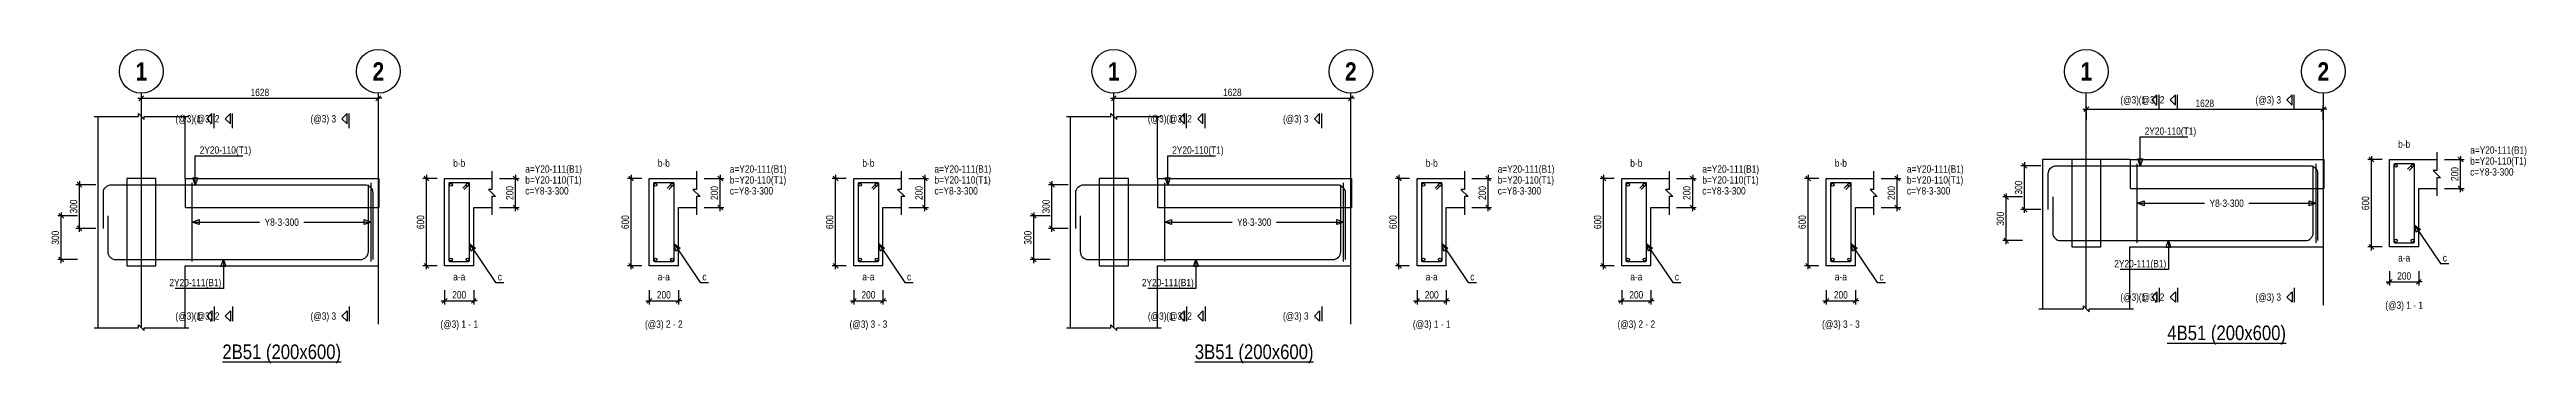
# Model space of a CAD drawing. Extents: x 0 to 206258, y -403073 to 0.
# Drawn here: x 12479 to 46501, y -385434 to -381124 of the extents above; entities that cross this region are included whole.
import ezdxf
from ezdxf.enums import TextEntityAlignment as Align
from ezdxf.lldxf.tags import DXFTag

# ---------------------------------------------------------------- set-up
doc = ezdxf.new("R2010")
doc.units = 0
doc.header["$LTSCALE"] = 1000
for name, color, linetype in [('Axis Circle(Dir 2)', 150, 'Continuous'), ('Axis Label(Dir 1)', 7, 'Continuous'), ('Axis Line(Dir 2)', 150, 'CENTER2'), ('Break Line', 5, 'Continuous'), ('Dimension Line', 5, 'Continuous'), ('Leader Line', 5, 'Continuous'), ('Link Line', 3, 'Continuous'), ('Rebar Label', 6, 'Continuous'), ('Rebar Line', 7, 'Continuous'), ('Section Label', 1, 'Continuous'), ('Section Line', 1, 'Continuous'), ('Top Rebar Label', 6, 'Continuous'), ('Top Rebar Line', 7, 'Continuous')]:
    doc.layers.add(name, color=color, linetype=linetype)
for name, color, linetype, true_color in [('Back Elevation Line', 191, 'HIDDEN2', 0xd4aaff), ('Beam Label(D)', 94, 'Continuous', 0x008100), ('Beam Line(D)', 112, 'Continuous', 0x00bd5e), ('Link Label', 94, 'Continuous', 0x008100)]:
    doc.layers.add(name, color=color, linetype=linetype, true_color=true_color)
doc.styles.add('Axis Label(Dir 1)', font='ARIALNB.TTF', dxfattribs={"height": 250})
doc.styles.add('Beam Label(D)', font='ARIALN.TTF', dxfattribs={"height": 200})
doc.styles.add('Dimension Text', font='ARIALN.TTF', dxfattribs={"height": 100})
doc.styles.add('Link Label', font='ARIALN.TTF', dxfattribs={"height": 100})
doc.styles.add('Rebar Label', font='ARIALN.TTF', dxfattribs={"height": 100})
doc.styles.add('Section Label', font='ARIALN.TTF', dxfattribs={"height": 100})
doc.styles.add('Top Rebar Label', font='ARIALN.TTF', dxfattribs={"height": 100})
tags = doc.linetypes.add('CENTER2', pattern=[1.125, 0.75, -0.125, 0.125, -0.125]).pattern_tags.tags
tags[10:11] = [DXFTag(74, 4), DXFTag(75, 0), DXFTag(340, '0'), DXFTag(46, 0.0), DXFTag(50, 0.0), DXFTag(44, 0.0), DXFTag(45, 0.0)]
tags[8:9] = [DXFTag(74, 4), DXFTag(75, 0), DXFTag(340, '0'), DXFTag(46, 0.0), DXFTag(50, 0.0), DXFTag(44, 0.0), DXFTag(45, 0.0)]
tags[6:7] = [DXFTag(74, 4), DXFTag(75, 0), DXFTag(340, '0'), DXFTag(46, 0.0), DXFTag(50, 0.0), DXFTag(44, 0.0), DXFTag(45, 0.0)]
tags[4:5] = [DXFTag(74, 4), DXFTag(75, 0), DXFTag(340, '0'), DXFTag(46, 0.0), DXFTag(50, 0.0), DXFTag(44, 0.0), DXFTag(45, 0.0)]
tags = doc.linetypes.add('HIDDEN2', pattern=[0.1875, 0.125, -0.0625]).pattern_tags.tags
tags[6:7] = [DXFTag(74, 4), DXFTag(75, 0), DXFTag(340, '0'), DXFTag(46, 0.0), DXFTag(50, 0.0), DXFTag(44, 0.0), DXFTag(45, 0.0)]
tags[4:5] = [DXFTag(74, 4), DXFTag(75, 0), DXFTag(340, '0'), DXFTag(46, 0.0), DXFTag(50, 0.0), DXFTag(44, 0.0), DXFTag(45, 0.0)]
doc.dimstyles.new('BEAM', dxfattribs={"dimtxt": 100, "dimasz": 30, "dimexe": 48.3, "dimexo": 103.5, "dimgap": 30, "dimtad": 1, "dimtoh": 1, "dimdec": 1, "dimlfac": 0.5, "dimdsep": 46, "dimtxsty": 'Dimension Text', "dimblk": 'PCDIM_TICK', "dimcen": 0.09, "dimclrd": 5, "dimclre": 5, "dimclrt": 5, "dimadec": 1, "dimazin": 0, "dimtp": 1, "dimtm": 1, "dimtfac": 1, "dimtdec": 4, "dimtofl": 0, "dimtmove": 0, "dimatfit": 3, "dimfxl": 1, "dimtolj": 1, "dimtzin": 0, "dimarcsym": 0})

msp = doc.modelspace()

# ---------------------------------------------------------------- texts
at = {"layer": 'Axis Label(Dir 1)', "transparency": 33554687, "style": 'Axis Label(Dir 1)'}
for s, p in [('1', (13740.146, -381424.284)), ('2', (16995.91, -381424.284)), ('1', (27097.857, -381424.284)), ('2', (30353.621, -381424.284)), ('1', (40455.567, -381424.284)), ('2', (43711.331, -381424.284))]:
    msp.add_text(s, height=250, dxfattribs=at).set_placement(p, align=Align.MIDDLE_CENTER)
at = {"layer": 'Beam Label(D)', "transparency": 33554687, "style": 'Beam Label(D)'}
for s, p in [('%%U4B51 (200x600)', (42383.449, -384914.284)), ('%%U2B51 (200x600)', (15668.028, -385174.284)), ('%%U3B51 (200x600)', (29025.739, -385174.284))]:
    msp.add_text(s, height=200, dxfattribs=at).set_placement(p, align=Align.TOP_CENTER)
at = {"layer": 'Link Label', "transparency": 33554687, "style": 'Link Label'}
for s, p in [(' c=Y8-3-300', (45696.687, -382854.284)), (' c=Y8-3-300', (18981.265, -383114.284)), (' c=Y8-3-300', (21791.504, -383114.284)), (' c=Y8-3-300', (24601.743, -383114.284)), (' c=Y8-3-300', (32338.976, -383114.284)), (' c=Y8-3-300', (35149.215, -383114.284)), (' c=Y8-3-300', (37959.453, -383114.284)), ('c', (45351.687, -384034.284)), ('c', (18636.265, -384294.284)), ('c', (21446.504, -384294.284)), ('c', (24256.743, -384294.284)), ('c', (31993.976, -384294.284)), ('c', (34804.215, -384294.284)), ('c', (37614.453, -384294.284))]:
    msp.add_text(s, height=100, dxfattribs=at).set_placement(p)
for p in [(42383.449, -383234.284), (15668.028, -383494.284), (29025.739, -383494.284)]:
    msp.add_text('Y8-3-300', height=100, dxfattribs=at).set_placement(p, align=Align.MIDDLE_CENTER)
at = {"layer": 'Rebar Label', "transparency": 33554687, "style": 'Rebar Label'}
for s, p in [('b-b', (44821.687, -382504.284)), ('b-b', (18106.265, -382764.284)), ('b-b', (20916.504, -382764.284)), ('b-b', (23726.743, -382764.284)), ('b-b', (31463.976, -382764.284)), ('b-b', (34274.215, -382764.284)), ('b-b', (37084.453, -382764.284)), ('a-a', (44821.687, -384064.284)), ('a-a', (18106.265, -384324.284)), ('a-a', (20916.504, -384324.284)), ('a-a', (23726.743, -384324.284)), ('a-a', (31463.976, -384324.284)), ('a-a', (34274.215, -384324.284)), ('a-a', (37084.453, -384324.284))]:
    msp.add_text(s, height=100, dxfattribs=at).set_placement(p, align=Align.BOTTOM_CENTER)
for p in [(18981.265, -382814.284), (21791.504, -382814.284), (24601.743, -382814.284), (32338.976, -382814.284), (35149.215, -382814.284), (37959.453, -382814.284), (45696.687, -382554.284)]:
    msp.add_text(' a=Y20-111(B1)', height=100, dxfattribs=at).set_placement(p)
for p in [(41553.449, -384114.284), (14838.028, -384374.284), (28195.739, -384374.284)]:
    msp.add_text(' 2Y20-111(B1)', height=100, dxfattribs=at).set_placement(p, align=Align.RIGHT)
at = {"layer": 'Section Label', "transparency": 33554687, "style": 'Section Label'}
for s, p in [('(@3) 1', (14559.435, -382074.994)), ('(@3) 2', (14812.317, -382074.994)), ('(@3) 3', (16415.199, -382074.994)), ('(@3) 1', (27917.146, -382074.994)), ('(@3) 2', (28170.028, -382074.994)), ('(@3) 3', (29772.91, -382074.994)), ('(@3) 1', (41274.857, -381814.994)), ('(@3) 2', (41527.739, -381814.994)), ('(@3) 3', (43130.621, -381814.994)), ('(@3) 1', (14559.435, -384783.573)), ('(@3) 2', (14812.317, -384783.573)), ('(@3) 3', (16415.199, -384783.573)), ('(@3) 1', (27917.146, -384783.573)), ('(@3) 2', (28170.028, -384783.573)), ('(@3) 3', (29772.91, -384783.573)), ('(@3) 1', (41274.857, -384523.573)), ('(@3) 2', (41527.739, -384523.573)), ('(@3) 3', (43130.621, -384523.573))]:
    msp.add_text(s, height=100, dxfattribs=at).set_placement(p, align=Align.MIDDLE_RIGHT)
for s, p in [('(@3) 1 - 1', (44821.687, -384714.284)), ('(@3) 1 - 1', (18106.265, -384974.284)), ('(@3) 2 - 2', (20916.504, -384974.284)), ('(@3) 3 - 3', (23726.743, -384974.284)), ('(@3) 1 - 1', (31463.976, -384974.284)), ('(@3) 2 - 2', (34274.215, -384974.284)), ('(@3) 3 - 3', (37084.453, -384974.284))]:
    msp.add_text(s, height=100, dxfattribs=at).set_placement(p, align=Align.BOTTOM_CENTER)
at = {"layer": 'Top Rebar Label', "transparency": 33554687, "style": 'Top Rebar Label'}
for s, p in [(' 2Y20-110(T1)', (41225.567, -382294.284)), (' 2Y20-110(T1)', (14510.146, -382554.284)), (' 2Y20-110(T1)', (27867.857, -382554.284)), (' b=Y20-110(T1)', (45696.687, -382704.284)), (' b=Y20-110(T1)', (18981.265, -382964.284)), (' b=Y20-110(T1)', (21791.504, -382964.284)), (' b=Y20-110(T1)', (24601.743, -382964.284)), (' b=Y20-110(T1)', (32338.976, -382964.284)), (' b=Y20-110(T1)', (35149.215, -382964.284)), (' b=Y20-110(T1)', (37959.453, -382964.284))]:
    msp.add_text(s, height=100, dxfattribs=at).set_placement(p)

# ---------------------------------------------------------------- blocks, each defined once
blk = doc.blocks.new('PCDIM_TICK')
at = {"layer": 'Dimension Line', "color": 0, "transparency": 33554687}
for p, q in [((1.1, 1.1), (-1.1, -1.1)), ((1.6, 0), (0, 0))]:
    blk.add_line(p, q, dxfattribs=at)
blk = doc.blocks.new('*U4430')
at = {"layer": 'Dimension Line', "color": 5, "true_color": 0x0000ff, "transparency": 16777216}
for p, q in [((13115, -382980), (12842, -382980)), ((12890, -383580), (12890, -382980)), ((13115, -383580), (12842, -383580))]:
    blk.add_line(p, q, dxfattribs=at)
at = {"layer": 'Dimension Line', "color": 5, "true_color": 0x0000ff, "transparency": 16777216, "xscale": 30, "yscale": 30}
for p, rotation in [((12890, -382980), 89.99999999999447), ((12890, -383580), 269.9999999999834)]:
    blk.add_blockref('PCDIM_TICK', p, dxfattribs=dict(at, rotation=rotation))
at = {"layer": 'Dimension Line', "color": 5, "true_color": 0x0000ff, "transparency": 16777216, "insert": (12860, -383280), "char_height": 100, "width": 181.5, "attachment_point": 8, "rotation": 90, "style": 'Dimension Text'}
blk.add_mtext('300', dxfattribs=at)
blk = doc.blocks.new('*U4431')
at = {"layer": 'Dimension Line', "color": 5, "true_color": 0x0000ff, "transparency": 16777216}
for p, q in [((12865, -383408), (12592, -383408)), ((12640, -384008), (12640, -383408)), ((12865, -384008), (12592, -384008))]:
    blk.add_line(p, q, dxfattribs=at)
at = {"layer": 'Dimension Line', "color": 5, "true_color": 0x0000ff, "transparency": 16777216, "xscale": 30, "yscale": 30}
for p, rotation in [((12640, -383408), 89.99999999999447), ((12640, -384008), 269.9999999999834)]:
    blk.add_blockref('PCDIM_TICK', p, dxfattribs=dict(at, rotation=rotation))
at = {"layer": 'Dimension Line', "color": 5, "true_color": 0x0000ff, "transparency": 16777216, "insert": (12610, -383708), "char_height": 100, "width": 181.5, "attachment_point": 8, "rotation": 90, "style": 'Dimension Text'}
blk.add_mtext('300', dxfattribs=at)
blk = doc.blocks.new('*U4432')
at = {"layer": 'Dimension Line', "color": 5, "true_color": 0x0000ff, "transparency": 16777216}
for p, q in [((13740, -381941), (13740, -381746)), ((13740, -381794), (16996, -381794)), ((16996, -381941), (16996, -381746))]:
    blk.add_line(p, q, dxfattribs=at)
at = {"layer": 'Dimension Line', "color": 5, "true_color": 0x0000ff, "transparency": 16777216, "xscale": 30, "yscale": 30, "rotation": 180.0000000000004}
blk.add_blockref('PCDIM_TICK', (13740, -381794), dxfattribs=at)
at = {"layer": 'Dimension Line', "color": 5, "true_color": 0x0000ff, "transparency": 16777216, "xscale": 30, "yscale": 30}
blk.add_blockref('PCDIM_TICK', (16996, -381794), dxfattribs=at)
at = {"layer": 'Dimension Line', "color": 5, "true_color": 0x0000ff, "transparency": 16777216, "insert": (15368, -381764), "char_height": 100, "width": 238.87, "attachment_point": 8, "style": 'Dimension Text'}
blk.add_mtext('1628', dxfattribs=at)
blk = doc.blocks.new('*U4433')
at = {"layer": 'Dimension Line', "color": 5, "true_color": 0x0000ff, "transparency": 16777216}
for p, q in [((18660, -382894), (18930, -382894)), ((18881, -383294), (18881, -382894)), ((18660, -383294), (18930, -383294))]:
    blk.add_line(p, q, dxfattribs=at)
at = {"layer": 'Dimension Line', "color": 5, "true_color": 0x0000ff, "transparency": 16777216, "xscale": 30, "yscale": 30}
for p, rotation in [((18881, -382894), 89.99999999999447), ((18881, -383294), 269.9999999999834)]:
    blk.add_blockref('PCDIM_TICK', p, dxfattribs=dict(at, rotation=rotation))
at = {"layer": 'Dimension Line', "color": 5, "true_color": 0x0000ff, "transparency": 16777216, "insert": (18851, -383094), "char_height": 100, "width": 182.77, "attachment_point": 8, "rotation": 90, "style": 'Dimension Text'}
blk.add_mtext('200', dxfattribs=at)
blk = doc.blocks.new('*U4434')
at = {"layer": 'Dimension Line', "color": 5, "true_color": 0x0000ff, "transparency": 16777216}
for p, q in [((17803, -382894), (17608, -382894)), ((17656, -384094), (17656, -382894)), ((17803, -384094), (17608, -384094))]:
    blk.add_line(p, q, dxfattribs=at)
at = {"layer": 'Dimension Line', "color": 5, "true_color": 0x0000ff, "transparency": 16777216, "xscale": 30, "yscale": 30}
for p, rotation in [((17656, -382894), 89.99999999999447), ((17656, -384094), 269.9999999999834)]:
    blk.add_blockref('PCDIM_TICK', p, dxfattribs=dict(at, rotation=rotation))
at = {"layer": 'Dimension Line', "color": 5, "true_color": 0x0000ff, "transparency": 16777216, "insert": (17626, -383494), "char_height": 100, "width": 181.97, "attachment_point": 8, "rotation": 90, "style": 'Dimension Text'}
blk.add_mtext('600', dxfattribs=at)
blk = doc.blocks.new('*U4435')
at = {"layer": 'Dimension Line', "color": 5, "true_color": 0x0000ff, "transparency": 16777216}
for p, q in [((17906, -384428), (17906, -384623)), ((18306, -384428), (18306, -384623)), ((17906, -384574), (18306, -384574))]:
    blk.add_line(p, q, dxfattribs=at)
at = {"layer": 'Dimension Line', "color": 5, "true_color": 0x0000ff, "transparency": 16777216, "xscale": 30, "yscale": 30, "rotation": 180.0000000000004}
blk.add_blockref('PCDIM_TICK', (17906, -384574), dxfattribs=at)
at = {"layer": 'Dimension Line', "color": 5, "true_color": 0x0000ff, "transparency": 16777216, "xscale": 30, "yscale": 30}
blk.add_blockref('PCDIM_TICK', (18306, -384574), dxfattribs=at)
at = {"layer": 'Dimension Line', "color": 5, "true_color": 0x0000ff, "transparency": 16777216, "insert": (18106, -384544), "char_height": 100, "width": 182.77, "attachment_point": 8, "style": 'Dimension Text'}
blk.add_mtext('200', dxfattribs=at)
blk = doc.blocks.new('*U4436')
at = {"layer": 'Dimension Line', "color": 5, "true_color": 0x0000ff, "transparency": 16777216}
for p, q in [((21470, -382894), (21740, -382894)), ((21692, -383294), (21692, -382894)), ((21470, -383294), (21740, -383294))]:
    blk.add_line(p, q, dxfattribs=at)
at = {"layer": 'Dimension Line', "color": 5, "true_color": 0x0000ff, "transparency": 16777216, "xscale": 30, "yscale": 30}
for p, rotation in [((21692, -382894), 89.99999999999447), ((21692, -383294), 269.9999999999834)]:
    blk.add_blockref('PCDIM_TICK', p, dxfattribs=dict(at, rotation=rotation))
at = {"layer": 'Dimension Line', "color": 5, "true_color": 0x0000ff, "transparency": 16777216, "insert": (21662, -383094), "char_height": 100, "width": 182.77, "attachment_point": 8, "rotation": 90, "style": 'Dimension Text'}
blk.add_mtext('200', dxfattribs=at)
blk = doc.blocks.new('*U4437')
at = {"layer": 'Dimension Line', "color": 5, "true_color": 0x0000ff, "transparency": 16777216}
for p, q in [((20613, -382894), (20418, -382894)), ((20467, -384094), (20467, -382894)), ((20613, -384094), (20418, -384094))]:
    blk.add_line(p, q, dxfattribs=at)
at = {"layer": 'Dimension Line', "color": 5, "true_color": 0x0000ff, "transparency": 16777216, "xscale": 30, "yscale": 30}
for p, rotation in [((20467, -382894), 89.99999999999447), ((20467, -384094), 269.9999999999834)]:
    blk.add_blockref('PCDIM_TICK', p, dxfattribs=dict(at, rotation=rotation))
at = {"layer": 'Dimension Line', "color": 5, "true_color": 0x0000ff, "transparency": 16777216, "insert": (20437, -383494), "char_height": 100, "width": 181.97, "attachment_point": 8, "rotation": 90, "style": 'Dimension Text'}
blk.add_mtext('600', dxfattribs=at)
blk = doc.blocks.new('*U4438')
at = {"layer": 'Dimension Line', "color": 5, "true_color": 0x0000ff, "transparency": 16777216}
for p, q in [((20717, -384428), (20717, -384623)), ((21117, -384428), (21117, -384623)), ((20717, -384574), (21117, -384574))]:
    blk.add_line(p, q, dxfattribs=at)
at = {"layer": 'Dimension Line', "color": 5, "true_color": 0x0000ff, "transparency": 16777216, "xscale": 30, "yscale": 30, "rotation": 180.0000000000004}
blk.add_blockref('PCDIM_TICK', (20717, -384574), dxfattribs=at)
at = {"layer": 'Dimension Line', "color": 5, "true_color": 0x0000ff, "transparency": 16777216, "xscale": 30, "yscale": 30}
blk.add_blockref('PCDIM_TICK', (21117, -384574), dxfattribs=at)
at = {"layer": 'Dimension Line', "color": 5, "true_color": 0x0000ff, "transparency": 16777216, "insert": (20917, -384544), "char_height": 100, "width": 182.77, "attachment_point": 8, "style": 'Dimension Text'}
blk.add_mtext('200', dxfattribs=at)
blk = doc.blocks.new('*U4439')
at = {"layer": 'Dimension Line', "color": 5, "true_color": 0x0000ff, "transparency": 16777216}
for p, q in [((24280, -382894), (24550, -382894)), ((24502, -383294), (24502, -382894)), ((24280, -383294), (24550, -383294))]:
    blk.add_line(p, q, dxfattribs=at)
at = {"layer": 'Dimension Line', "color": 5, "true_color": 0x0000ff, "transparency": 16777216, "xscale": 30, "yscale": 30}
for p, rotation in [((24502, -382894), 89.99999999999447), ((24502, -383294), 269.9999999999834)]:
    blk.add_blockref('PCDIM_TICK', p, dxfattribs=dict(at, rotation=rotation))
at = {"layer": 'Dimension Line', "color": 5, "true_color": 0x0000ff, "transparency": 16777216, "insert": (24472, -383094), "char_height": 100, "width": 182.77, "attachment_point": 8, "rotation": 90, "style": 'Dimension Text'}
blk.add_mtext('200', dxfattribs=at)
blk = doc.blocks.new('*U4440')
at = {"layer": 'Dimension Line', "color": 5, "true_color": 0x0000ff, "transparency": 16777216}
for p, q in [((23423, -382894), (23228, -382894)), ((23277, -384094), (23277, -382894)), ((23423, -384094), (23228, -384094))]:
    blk.add_line(p, q, dxfattribs=at)
at = {"layer": 'Dimension Line', "color": 5, "true_color": 0x0000ff, "transparency": 16777216, "xscale": 30, "yscale": 30}
for p, rotation in [((23277, -382894), 89.99999999999447), ((23277, -384094), 269.9999999999834)]:
    blk.add_blockref('PCDIM_TICK', p, dxfattribs=dict(at, rotation=rotation))
at = {"layer": 'Dimension Line', "color": 5, "true_color": 0x0000ff, "transparency": 16777216, "insert": (23247, -383494), "char_height": 100, "width": 181.97, "attachment_point": 8, "rotation": 90, "style": 'Dimension Text'}
blk.add_mtext('600', dxfattribs=at)
blk = doc.blocks.new('*U4441')
at = {"layer": 'Dimension Line', "color": 5, "true_color": 0x0000ff, "transparency": 16777216}
for p, q in [((23527, -384428), (23527, -384623)), ((23927, -384428), (23927, -384623)), ((23527, -384574), (23927, -384574))]:
    blk.add_line(p, q, dxfattribs=at)
at = {"layer": 'Dimension Line', "color": 5, "true_color": 0x0000ff, "transparency": 16777216, "xscale": 30, "yscale": 30, "rotation": 180.0000000000004}
blk.add_blockref('PCDIM_TICK', (23527, -384574), dxfattribs=at)
at = {"layer": 'Dimension Line', "color": 5, "true_color": 0x0000ff, "transparency": 16777216, "xscale": 30, "yscale": 30}
blk.add_blockref('PCDIM_TICK', (23927, -384574), dxfattribs=at)
at = {"layer": 'Dimension Line', "color": 5, "true_color": 0x0000ff, "transparency": 16777216, "insert": (23727, -384544), "char_height": 100, "width": 182.77, "attachment_point": 8, "style": 'Dimension Text'}
blk.add_mtext('200', dxfattribs=at)
blk = doc.blocks.new('*U4442')
at = {"layer": 'Dimension Line', "color": 5, "true_color": 0x0000ff, "transparency": 16777216}
for p, q in [((26472, -382980), (26200, -382980)), ((26248, -383580), (26248, -382980)), ((26472, -383580), (26200, -383580))]:
    blk.add_line(p, q, dxfattribs=at)
at = {"layer": 'Dimension Line', "color": 5, "true_color": 0x0000ff, "transparency": 16777216, "xscale": 30, "yscale": 30}
for p, rotation in [((26248, -382980), 89.99999999999447), ((26248, -383580), 269.9999999999834)]:
    blk.add_blockref('PCDIM_TICK', p, dxfattribs=dict(at, rotation=rotation))
at = {"layer": 'Dimension Line', "color": 5, "true_color": 0x0000ff, "transparency": 16777216, "insert": (26218, -383280), "char_height": 100, "width": 181.5, "attachment_point": 8, "rotation": 90, "style": 'Dimension Text'}
blk.add_mtext('300', dxfattribs=at)
blk = doc.blocks.new('*U4443')
at = {"layer": 'Dimension Line', "color": 5, "true_color": 0x0000ff, "transparency": 16777216}
for p, q in [((26222, -383408), (25950, -383408)), ((25998, -384008), (25998, -383408)), ((26222, -384008), (25950, -384008))]:
    blk.add_line(p, q, dxfattribs=at)
at = {"layer": 'Dimension Line', "color": 5, "true_color": 0x0000ff, "transparency": 16777216, "xscale": 30, "yscale": 30}
for p, rotation in [((25998, -383408), 89.99999999999447), ((25998, -384008), 269.9999999999834)]:
    blk.add_blockref('PCDIM_TICK', p, dxfattribs=dict(at, rotation=rotation))
at = {"layer": 'Dimension Line', "color": 5, "true_color": 0x0000ff, "transparency": 16777216, "insert": (25968, -383708), "char_height": 100, "width": 181.5, "attachment_point": 8, "rotation": 90, "style": 'Dimension Text'}
blk.add_mtext('300', dxfattribs=at)
blk = doc.blocks.new('*U4444')
at = {"layer": 'Dimension Line', "color": 5, "true_color": 0x0000ff, "transparency": 16777216}
for p, q in [((27098, -381941), (27098, -381746)), ((27098, -381794), (30354, -381794)), ((30354, -381941), (30354, -381746))]:
    blk.add_line(p, q, dxfattribs=at)
at = {"layer": 'Dimension Line', "color": 5, "true_color": 0x0000ff, "transparency": 16777216, "xscale": 30, "yscale": 30, "rotation": 180.0000000000004}
blk.add_blockref('PCDIM_TICK', (27098, -381794), dxfattribs=at)
at = {"layer": 'Dimension Line', "color": 5, "true_color": 0x0000ff, "transparency": 16777216, "xscale": 30, "yscale": 30}
blk.add_blockref('PCDIM_TICK', (30354, -381794), dxfattribs=at)
at = {"layer": 'Dimension Line', "color": 5, "true_color": 0x0000ff, "transparency": 16777216, "insert": (28726, -381764), "char_height": 100, "width": 238.87, "attachment_point": 8, "style": 'Dimension Text'}
blk.add_mtext('1628', dxfattribs=at)
blk = doc.blocks.new('*U4445')
at = {"layer": 'Dimension Line', "color": 5, "true_color": 0x0000ff, "transparency": 16777216}
for p, q in [((32017, -382894), (32287, -382894)), ((32239, -383294), (32239, -382894)), ((32017, -383294), (32287, -383294))]:
    blk.add_line(p, q, dxfattribs=at)
at = {"layer": 'Dimension Line', "color": 5, "true_color": 0x0000ff, "transparency": 16777216, "xscale": 30, "yscale": 30}
for p, rotation in [((32239, -382894), 89.99999999999447), ((32239, -383294), 269.9999999999834)]:
    blk.add_blockref('PCDIM_TICK', p, dxfattribs=dict(at, rotation=rotation))
at = {"layer": 'Dimension Line', "color": 5, "true_color": 0x0000ff, "transparency": 16777216, "insert": (32209, -383094), "char_height": 100, "width": 182.77, "attachment_point": 8, "rotation": 90, "style": 'Dimension Text'}
blk.add_mtext('200', dxfattribs=at)
blk = doc.blocks.new('*U4446')
at = {"layer": 'Dimension Line', "color": 5, "true_color": 0x0000ff, "transparency": 16777216}
for p, q in [((31160, -382894), (30966, -382894)), ((31014, -384094), (31014, -382894)), ((31160, -384094), (30966, -384094))]:
    blk.add_line(p, q, dxfattribs=at)
at = {"layer": 'Dimension Line', "color": 5, "true_color": 0x0000ff, "transparency": 16777216, "xscale": 30, "yscale": 30}
for p, rotation in [((31014, -382894), 89.99999999999447), ((31014, -384094), 269.9999999999834)]:
    blk.add_blockref('PCDIM_TICK', p, dxfattribs=dict(at, rotation=rotation))
at = {"layer": 'Dimension Line', "color": 5, "true_color": 0x0000ff, "transparency": 16777216, "insert": (30984, -383494), "char_height": 100, "width": 181.97, "attachment_point": 8, "rotation": 90, "style": 'Dimension Text'}
blk.add_mtext('600', dxfattribs=at)
blk = doc.blocks.new('*U4447')
at = {"layer": 'Dimension Line', "color": 5, "true_color": 0x0000ff, "transparency": 16777216}
for p, q in [((31264, -384428), (31264, -384623)), ((31664, -384428), (31664, -384623)), ((31264, -384574), (31664, -384574))]:
    blk.add_line(p, q, dxfattribs=at)
at = {"layer": 'Dimension Line', "color": 5, "true_color": 0x0000ff, "transparency": 16777216, "xscale": 30, "yscale": 30, "rotation": 180.0000000000004}
blk.add_blockref('PCDIM_TICK', (31264, -384574), dxfattribs=at)
at = {"layer": 'Dimension Line', "color": 5, "true_color": 0x0000ff, "transparency": 16777216, "xscale": 30, "yscale": 30}
blk.add_blockref('PCDIM_TICK', (31664, -384574), dxfattribs=at)
at = {"layer": 'Dimension Line', "color": 5, "true_color": 0x0000ff, "transparency": 16777216, "insert": (31464, -384544), "char_height": 100, "width": 182.77, "attachment_point": 8, "style": 'Dimension Text'}
blk.add_mtext('200', dxfattribs=at)
blk = doc.blocks.new('*U4448')
at = {"layer": 'Dimension Line', "color": 5, "true_color": 0x0000ff, "transparency": 16777216}
for p, q in [((34828, -382894), (35098, -382894)), ((35049, -383294), (35049, -382894)), ((34828, -383294), (35098, -383294))]:
    blk.add_line(p, q, dxfattribs=at)
at = {"layer": 'Dimension Line', "color": 5, "true_color": 0x0000ff, "transparency": 16777216, "xscale": 30, "yscale": 30}
for p, rotation in [((35049, -382894), 89.99999999999447), ((35049, -383294), 269.9999999999834)]:
    blk.add_blockref('PCDIM_TICK', p, dxfattribs=dict(at, rotation=rotation))
at = {"layer": 'Dimension Line', "color": 5, "true_color": 0x0000ff, "transparency": 16777216, "insert": (35019, -383094), "char_height": 100, "width": 182.77, "attachment_point": 8, "rotation": 90, "style": 'Dimension Text'}
blk.add_mtext('200', dxfattribs=at)
blk = doc.blocks.new('*U4449')
at = {"layer": 'Dimension Line', "color": 5, "true_color": 0x0000ff, "transparency": 16777216}
for p, q in [((33971, -382894), (33776, -382894)), ((33824, -384094), (33824, -382894)), ((33971, -384094), (33776, -384094))]:
    blk.add_line(p, q, dxfattribs=at)
at = {"layer": 'Dimension Line', "color": 5, "true_color": 0x0000ff, "transparency": 16777216, "xscale": 30, "yscale": 30}
for p, rotation in [((33824, -382894), 89.99999999999447), ((33824, -384094), 269.9999999999834)]:
    blk.add_blockref('PCDIM_TICK', p, dxfattribs=dict(at, rotation=rotation))
at = {"layer": 'Dimension Line', "color": 5, "true_color": 0x0000ff, "transparency": 16777216, "insert": (33794, -383494), "char_height": 100, "width": 181.97, "attachment_point": 8, "rotation": 90, "style": 'Dimension Text'}
blk.add_mtext('600', dxfattribs=at)
blk = doc.blocks.new('*U4450')
at = {"layer": 'Dimension Line', "color": 5, "true_color": 0x0000ff, "transparency": 16777216}
for p, q in [((34074, -384428), (34074, -384623)), ((34474, -384428), (34474, -384623)), ((34074, -384574), (34474, -384574))]:
    blk.add_line(p, q, dxfattribs=at)
at = {"layer": 'Dimension Line', "color": 5, "true_color": 0x0000ff, "transparency": 16777216, "xscale": 30, "yscale": 30, "rotation": 180.0000000000004}
blk.add_blockref('PCDIM_TICK', (34074, -384574), dxfattribs=at)
at = {"layer": 'Dimension Line', "color": 5, "true_color": 0x0000ff, "transparency": 16777216, "xscale": 30, "yscale": 30}
blk.add_blockref('PCDIM_TICK', (34474, -384574), dxfattribs=at)
at = {"layer": 'Dimension Line', "color": 5, "true_color": 0x0000ff, "transparency": 16777216, "insert": (34274, -384544), "char_height": 100, "width": 182.77, "attachment_point": 8, "style": 'Dimension Text'}
blk.add_mtext('200', dxfattribs=at)
blk = doc.blocks.new('*U4451')
at = {"layer": 'Dimension Line', "color": 5, "true_color": 0x0000ff, "transparency": 16777216}
for p, q in [((37638, -382894), (37908, -382894)), ((37859, -383294), (37859, -382894)), ((37638, -383294), (37908, -383294))]:
    blk.add_line(p, q, dxfattribs=at)
at = {"layer": 'Dimension Line', "color": 5, "true_color": 0x0000ff, "transparency": 16777216, "xscale": 30, "yscale": 30}
for p, rotation in [((37859, -382894), 89.99999999999447), ((37859, -383294), 269.9999999999834)]:
    blk.add_blockref('PCDIM_TICK', p, dxfattribs=dict(at, rotation=rotation))
at = {"layer": 'Dimension Line', "color": 5, "true_color": 0x0000ff, "transparency": 16777216, "insert": (37829, -383094), "char_height": 100, "width": 182.77, "attachment_point": 8, "rotation": 90, "style": 'Dimension Text'}
blk.add_mtext('200', dxfattribs=at)
blk = doc.blocks.new('*U4452')
at = {"layer": 'Dimension Line', "color": 5, "true_color": 0x0000ff, "transparency": 16777216}
for p, q in [((36781, -382894), (36586, -382894)), ((36634, -384094), (36634, -382894)), ((36781, -384094), (36586, -384094))]:
    blk.add_line(p, q, dxfattribs=at)
at = {"layer": 'Dimension Line', "color": 5, "true_color": 0x0000ff, "transparency": 16777216, "xscale": 30, "yscale": 30}
for p, rotation in [((36634, -382894), 89.99999999999447), ((36634, -384094), 269.9999999999834)]:
    blk.add_blockref('PCDIM_TICK', p, dxfattribs=dict(at, rotation=rotation))
at = {"layer": 'Dimension Line', "color": 5, "true_color": 0x0000ff, "transparency": 16777216, "insert": (36604, -383494), "char_height": 100, "width": 181.97, "attachment_point": 8, "rotation": 90, "style": 'Dimension Text'}
blk.add_mtext('600', dxfattribs=at)
blk = doc.blocks.new('*U4453')
at = {"layer": 'Dimension Line', "color": 5, "true_color": 0x0000ff, "transparency": 16777216}
for p, q in [((36884, -384428), (36884, -384623)), ((37284, -384428), (37284, -384623)), ((36884, -384574), (37284, -384574))]:
    blk.add_line(p, q, dxfattribs=at)
at = {"layer": 'Dimension Line', "color": 5, "true_color": 0x0000ff, "transparency": 16777216, "xscale": 30, "yscale": 30, "rotation": 180.0000000000004}
blk.add_blockref('PCDIM_TICK', (36884, -384574), dxfattribs=at)
at = {"layer": 'Dimension Line', "color": 5, "true_color": 0x0000ff, "transparency": 16777216, "xscale": 30, "yscale": 30}
blk.add_blockref('PCDIM_TICK', (37284, -384574), dxfattribs=at)
at = {"layer": 'Dimension Line', "color": 5, "true_color": 0x0000ff, "transparency": 16777216, "insert": (37084, -384544), "char_height": 100, "width": 182.77, "attachment_point": 8, "style": 'Dimension Text'}
blk.add_mtext('200', dxfattribs=at)
blk = doc.blocks.new('*U4454')
at = {"layer": 'Dimension Line', "color": 5, "true_color": 0x0000ff, "transparency": 16777216}
for p, q in [((39830, -382720), (39557, -382720)), ((39606, -383320), (39606, -382720)), ((39830, -383320), (39557, -383320))]:
    blk.add_line(p, q, dxfattribs=at)
at = {"layer": 'Dimension Line', "color": 5, "true_color": 0x0000ff, "transparency": 16777216, "xscale": 30, "yscale": 30}
for p, rotation in [((39606, -382720), 89.99999999999447), ((39606, -383320), 269.9999999999834)]:
    blk.add_blockref('PCDIM_TICK', p, dxfattribs=dict(at, rotation=rotation))
at = {"layer": 'Dimension Line', "color": 5, "true_color": 0x0000ff, "transparency": 16777216, "insert": (39576, -383020), "char_height": 100, "width": 181.5, "attachment_point": 8, "rotation": 90, "style": 'Dimension Text'}
blk.add_mtext('300', dxfattribs=at)
blk = doc.blocks.new('*U4455')
at = {"layer": 'Dimension Line', "color": 5, "true_color": 0x0000ff, "transparency": 16777216}
for p, q in [((39580, -383148), (39307, -383148)), ((39356, -383748), (39356, -383148)), ((39580, -383748), (39307, -383748))]:
    blk.add_line(p, q, dxfattribs=at)
at = {"layer": 'Dimension Line', "color": 5, "true_color": 0x0000ff, "transparency": 16777216, "xscale": 30, "yscale": 30}
for p, rotation in [((39356, -383148), 89.99999999999447), ((39356, -383748), 269.9999999999834)]:
    blk.add_blockref('PCDIM_TICK', p, dxfattribs=dict(at, rotation=rotation))
at = {"layer": 'Dimension Line', "color": 5, "true_color": 0x0000ff, "transparency": 16777216, "insert": (39326, -383448), "char_height": 100, "width": 181.5, "attachment_point": 8, "rotation": 90, "style": 'Dimension Text'}
blk.add_mtext('300', dxfattribs=at)
blk = doc.blocks.new('*U4456')
at = {"layer": 'Dimension Line', "color": 5, "true_color": 0x0000ff, "transparency": 16777216}
for p, q in [((40456, -382091), (40456, -381896)), ((40456, -381944), (43711, -381944)), ((43711, -382091), (43711, -381896))]:
    blk.add_line(p, q, dxfattribs=at)
at = {"layer": 'Dimension Line', "color": 5, "true_color": 0x0000ff, "transparency": 16777216, "xscale": 30, "yscale": 30, "rotation": 180.0000000000004}
blk.add_blockref('PCDIM_TICK', (40456, -381944), dxfattribs=at)
at = {"layer": 'Dimension Line', "color": 5, "true_color": 0x0000ff, "transparency": 16777216, "xscale": 30, "yscale": 30}
blk.add_blockref('PCDIM_TICK', (43711, -381944), dxfattribs=at)
at = {"layer": 'Dimension Line', "color": 5, "true_color": 0x0000ff, "transparency": 16777216, "insert": (42083, -381914), "char_height": 100, "width": 238.87, "attachment_point": 8, "style": 'Dimension Text'}
blk.add_mtext('1628', dxfattribs=at)
blk = doc.blocks.new('*U4457')
at = {"layer": 'Dimension Line', "color": 5, "true_color": 0x0000ff, "transparency": 16777216}
for p, q in [((45375, -382634), (45645, -382634)), ((45597, -383034), (45597, -382634)), ((45375, -383034), (45645, -383034))]:
    blk.add_line(p, q, dxfattribs=at)
at = {"layer": 'Dimension Line', "color": 5, "true_color": 0x0000ff, "transparency": 16777216, "xscale": 30, "yscale": 30}
for p, rotation in [((45597, -382634), 89.99999999999447), ((45597, -383034), 269.9999999999834)]:
    blk.add_blockref('PCDIM_TICK', p, dxfattribs=dict(at, rotation=rotation))
at = {"layer": 'Dimension Line', "color": 5, "true_color": 0x0000ff, "transparency": 16777216, "insert": (45567, -382834), "char_height": 100, "width": 182.77, "attachment_point": 8, "rotation": 90, "style": 'Dimension Text'}
blk.add_mtext('200', dxfattribs=at)
blk = doc.blocks.new('*U4458')
at = {"layer": 'Dimension Line', "color": 5, "true_color": 0x0000ff, "transparency": 16777216}
for p, q in [((44518, -382634), (44323, -382634)), ((44372, -383834), (44372, -382634)), ((44518, -383834), (44323, -383834))]:
    blk.add_line(p, q, dxfattribs=at)
at = {"layer": 'Dimension Line', "color": 5, "true_color": 0x0000ff, "transparency": 16777216, "xscale": 30, "yscale": 30}
for p, rotation in [((44372, -382634), 89.99999999999447), ((44372, -383834), 269.9999999999834)]:
    blk.add_blockref('PCDIM_TICK', p, dxfattribs=dict(at, rotation=rotation))
at = {"layer": 'Dimension Line', "color": 5, "true_color": 0x0000ff, "transparency": 16777216, "insert": (44342, -383234), "char_height": 100, "width": 181.97, "attachment_point": 8, "rotation": 90, "style": 'Dimension Text'}
blk.add_mtext('600', dxfattribs=at)
blk = doc.blocks.new('*U4459')
at = {"layer": 'Dimension Line', "color": 5, "true_color": 0x0000ff, "transparency": 16777216}
for p, q in [((44622, -384168), (44622, -384363)), ((44622, -384314), (45022, -384314)), ((45022, -384168), (45022, -384363))]:
    blk.add_line(p, q, dxfattribs=at)
at = {"layer": 'Dimension Line', "color": 5, "true_color": 0x0000ff, "transparency": 16777216, "xscale": 30, "yscale": 30, "rotation": 180.0000000000004}
blk.add_blockref('PCDIM_TICK', (44622, -384314), dxfattribs=at)
at = {"layer": 'Dimension Line', "color": 5, "true_color": 0x0000ff, "transparency": 16777216, "xscale": 30, "yscale": 30}
blk.add_blockref('PCDIM_TICK', (45022, -384314), dxfattribs=at)
at = {"layer": 'Dimension Line', "color": 5, "true_color": 0x0000ff, "transparency": 16777216, "insert": (44822, -384284), "char_height": 100, "width": 182.77, "attachment_point": 8, "style": 'Dimension Text'}
blk.add_mtext('200', dxfattribs=at)

# ---------------------------------------------------------------- dimensions: what is measured, and where the dimension line sits
at = {"layer": 'Dimension Line', "transparency": 33554687}
for base, p1, p2, text, picture, middle in [((15368.028, -381794.284), (13740.146, -382044.284), (16995.91, -382044.284), '1628', '*U4432', (15368.028, -381794.284)), ((28725.739, -381794.284), (27097.857, -382044.284), (30353.621, -382044.284), '1628', '*U4444', (28725.739, -381794.284)), ((42083.449, -381944.284), (40455.567, -382194.284), (43711.331, -382194.284), '1628', '*U4456', (42083.449, -381944.284)), ((44821.687, -384314.284), (44621.687, -384064.284), (45021.687, -384064.284), '200', '*U4459', (44821.687, -384314.284)), ((18106.265, -384574.284), (17906.265, -384324.284), (18306.265, -384324.284), '200', '*U4435', (18106.265, -384574.284)), ((20916.504, -384574.284), (20716.504, -384324.284), (21116.504, -384324.284), '200', '*U4438', (20916.504, -384574.284)), ((23726.743, -384574.284), (23526.743, -384324.284), (23926.743, -384324.284), '200', '*U4441', (23726.743, -384574.284)), ((31463.976, -384574.284), (31263.976, -384324.284), (31663.976, -384324.284), '200', '*U4447', (31463.976, -384574.284)), ((34274.215, -384574.284), (34074.215, -384324.284), (34474.215, -384324.284), '200', '*U4450', (34274.215, -384574.284)), ((37084.453, -384574.284), (36884.453, -384324.284), (37284.453, -384324.284), '200', '*U4453', (37084.453, -384574.284))]:
    dim = msp.add_linear_dim(base=base, p1=p1, p2=p2, text=text, dimstyle='BEAM', override={"dimscale": 1, "dimtxt": 100, "dimasz": 30, "dimexe": 48.3, "dimexo": 103.5, "dimgap": 30, "dimtad": 1, "dimtih": 0, "dimdec": 1, "dimlfac": 0.5, "dimzin": 8, "dimlunit": 2, "dimpost": '', "dimtxsty": 'Dimension Text', "dimblk": 'PCDIM_TICK', "dimse1": 0, "dimse2": 0, "dimsd2": 0, "dimclrd": 5, "dimclre": 5, "dimclrt": 5, "dimaunit": 0, "dimadec": 1, "dimazin": 0, "dimtol": 0, "dimtp": 1, "dimtm": 1, "dimtmove": 0}, dxfattribs=at)
    dim.commit()
    dim.dimension.update_dxf_attribs({"geometry": picture, "text_midpoint": middle})
for base, p1, p2, text, picture, middle in [((39605.567, -383020.284), (39933.567, -383320.284), (39933.567, -382720.284), '300', '*U4454', (39605.567, -383020.284)), ((44371.687, -383234.284), (44621.687, -383834.284), (44621.687, -382634.284), '600', '*U4458', (44371.687, -383234.284)), ((45596.687, -382834.284), (45271.687, -383034.284), (45271.687, -382634.284), '200', '*U4457', (45596.687, -382834.284)), ((12890.146, -383280.284), (13218.146, -383580.284), (13218.146, -382980.284), '300', '*U4430', (12890.146, -383280.284)), ((17656.265, -383494.284), (17906.265, -384094.284), (17906.265, -382894.284), '600', '*U4434', (17656.265, -383494.284)), ((18881.265, -383094.284), (18556.265, -383294.284), (18556.265, -382894.284), '200', '*U4433', (18881.265, -383094.284)), ((20466.504, -383494.284), (20716.504, -384094.284), (20716.504, -382894.284), '600', '*U4437', (20466.504, -383494.284)), ((21691.504, -383094.284), (21366.504, -383294.284), (21366.504, -382894.284), '200', '*U4436', (21691.504, -383094.284)), ((23276.743, -383494.284), (23526.743, -384094.284), (23526.743, -382894.284), '600', '*U4440', (23276.743, -383494.284)), ((24501.743, -383094.284), (24176.743, -383294.284), (24176.743, -382894.284), '200', '*U4439', (24501.743, -383094.284)), ((26247.857, -383280.284), (26575.857, -383580.284), (26575.857, -382980.284), '300', '*U4442', (26247.857, -383280.284)), ((31013.976, -383494.284), (31263.976, -384094.284), (31263.976, -382894.284), '600', '*U4446', (31013.976, -383494.284)), ((32238.976, -383094.284), (31913.976, -383294.284), (31913.976, -382894.284), '200', '*U4445', (32238.976, -383094.284)), ((33824.215, -383494.284), (34074.215, -384094.284), (34074.215, -382894.284), '600', '*U4449', (33824.215, -383494.284)), ((35049.215, -383094.284), (34724.215, -383294.284), (34724.215, -382894.284), '200', '*U4448', (35049.215, -383094.284)), ((36634.453, -383494.284), (36884.453, -384094.284), (36884.453, -382894.284), '600', '*U4452', (36634.453, -383494.284)), ((37859.453, -383094.284), (37534.453, -383294.284), (37534.453, -382894.284), '200', '*U4451', (37859.453, -383094.284)), ((12640.146, -383708.284), (12968.146, -384008.284), (12968.146, -383408.284), '300', '*U4431', (12640.146, -383708.284)), ((25997.857, -383708.284), (26325.857, -384008.284), (26325.857, -383408.284), '300', '*U4443', (25997.857, -383708.284)), ((39355.567, -383448.284), (39683.567, -383748.284), (39683.567, -383148.284), '300', '*U4455', (39355.567, -383448.284))]:
    dim = msp.add_linear_dim(base=base, p1=p1, p2=p2, angle=90, text=text, dimstyle='BEAM', override={"dimscale": 1, "dimtxt": 100, "dimasz": 30, "dimexe": 48.3, "dimexo": 103.5, "dimgap": 30, "dimtad": 1, "dimtih": 0, "dimdec": 1, "dimlfac": 0.5, "dimzin": 8, "dimlunit": 2, "dimpost": '', "dimtxsty": 'Dimension Text', "dimblk": 'PCDIM_TICK', "dimse1": 0, "dimse2": 0, "dimsd2": 0, "dimclrd": 5, "dimclre": 5, "dimclrt": 5, "dimaunit": 0, "dimadec": 1, "dimazin": 0, "dimtol": 0, "dimtp": 1, "dimtm": 1, "dimtmove": 0}, dxfattribs=at)
    dim.commit()
    dim.dimension.update_dxf_attribs({"geometry": picture, "text_midpoint": middle})

# ---------------------------------------------------------------- linework, layer by layer
at = {"layer": 'Axis Circle(Dir 2)', "transparency": 33554687}
for centre in [(13740.146, -381424.284), (16995.91, -381424.284), (27097.857, -381424.284), (30353.621, -381424.284), (40455.567, -381424.284), (43711.331, -381424.284)]:
    msp.add_circle(centre, 300, dxfattribs=at)
at = {"layer": 'Axis Line(Dir 2)', "transparency": 33554687}
for points in [[(13740.146, -384944.284), (13740.146, -381724.284)], [(16995.91, -384894.284), (16995.91, -381724.284)], [(27097.857, -384944.284), (27097.857, -381724.284)], [(30353.621, -384894.284), (30353.621, -381724.284)], [(40455.567, -384684.284), (40455.567, -381724.284)], [(43711.331, -384634.284), (43711.331, -381724.284)]]:
    msp.add_lwpolyline(points, dxfattribs=at)
at = {"layer": 'Back Elevation Line', "transparency": 33554687}
for points in [[(40655.567, -382634.284), (40255.567, -382634.284)], [(40255.567, -382634.284), (40255.567, -383834.284)], [(40655.567, -383834.284), (40655.567, -382634.284)], [(41060.394, -383034.284), (41060.394, -382634.284), (43718.545, -382634.284), (43718.545, -383034.284)], [(13940.146, -382894.284), (13540.146, -382894.284)], [(13540.146, -382894.284), (13540.146, -384094.284)], [(13940.146, -384094.284), (13940.146, -382894.284)], [(14344.973, -383294.284), (14344.973, -382894.284), (17003.124, -382894.284), (17003.124, -383294.284)], [(27297.857, -382894.284), (26897.857, -382894.284)], [(26897.857, -382894.284), (26897.857, -384094.284)], [(27297.857, -384094.284), (27297.857, -382894.284)], [(27702.683, -383294.284), (27702.683, -382894.284), (30360.834, -382894.284), (30360.834, -383294.284)], [(41060.394, -383034.284), (43718.545, -383034.284)], [(14344.973, -383294.284), (17003.124, -383294.284)], [(27702.683, -383294.284), (30360.834, -383294.284)], [(13540.146, -384094.284), (13940.146, -384094.284)], [(26897.857, -384094.284), (27297.857, -384094.284)], [(40255.567, -383834.284), (40655.567, -383834.284)]]:
    msp.add_lwpolyline(points, dxfattribs=at)
at = {"layer": 'Beam Line(D)', "transparency": 33554687}
for points in [[(13140.146, -382044.284), (13140.146, -382894.284)], [(14340.146, -382894.284), (14340.146, -382044.284)], [(26497.857, -382044.284), (26497.857, -382894.284)], [(27697.857, -382894.284), (27697.857, -382044.284)], [(39855.567, -382634.284), (39855.567, -384684.284)], [(41055.567, -382634.284), (39855.567, -382634.284)], [(41055.567, -382634.284), (43711.331, -382634.284)], [(43711.331, -382634.284), (43711.331, -382634.284)], [(44621.687, -382634.284), (45021.687, -382634.284)], [(45021.687, -383834.284), (44621.687, -383834.284), (44621.687, -382634.284)], [(45021.687, -382634.284), (45021.687, -382634.284)], [(45021.687, -382634.284), (45271.687, -382634.284)], [(13140.146, -382894.284), (13140.146, -384944.284)], [(14340.146, -382894.284), (16995.91, -382894.284)], [(16995.91, -382894.284), (16995.91, -382894.284)], [(17906.265, -382894.284), (18306.265, -382894.284)], [(18306.265, -384094.284), (17906.265, -384094.284), (17906.265, -382894.284)], [(18306.265, -382894.284), (18306.265, -382894.284)], [(18306.265, -382894.284), (18556.265, -382894.284)], [(20716.504, -382894.284), (21116.504, -382894.284)], [(21116.504, -384094.284), (20716.504, -384094.284), (20716.504, -382894.284)], [(21116.504, -382894.284), (21116.504, -382894.284)], [(21116.504, -382894.284), (21366.504, -382894.284)], [(23526.743, -382894.284), (23926.743, -382894.284)], [(23926.743, -384094.284), (23526.743, -384094.284), (23526.743, -382894.284)], [(23926.743, -382894.284), (23926.743, -382894.284)], [(23926.743, -382894.284), (24176.743, -382894.284)], [(26497.857, -382894.284), (26497.857, -384944.284)], [(27697.857, -382894.284), (30353.621, -382894.284)], [(30353.621, -382894.284), (30353.621, -382894.284)], [(31263.976, -382894.284), (31663.976, -382894.284)], [(31663.976, -384094.284), (31263.976, -384094.284), (31263.976, -382894.284)], [(31663.976, -382894.284), (31663.976, -382894.284)], [(31663.976, -382894.284), (31913.976, -382894.284)], [(34074.215, -382894.284), (34474.215, -382894.284)], [(34474.215, -384094.284), (34074.215, -384094.284), (34074.215, -382894.284)], [(34474.215, -382894.284), (34474.215, -382894.284)], [(34474.215, -382894.284), (34724.215, -382894.284)], [(36884.453, -382894.284), (37284.453, -382894.284)], [(37284.453, -384094.284), (36884.453, -384094.284), (36884.453, -382894.284)], [(37284.453, -382894.284), (37284.453, -382894.284)], [(37284.453, -382894.284), (37534.453, -382894.284)], [(45021.687, -383834.284), (45021.687, -383034.284), (45271.687, -383034.284)], [(18306.265, -384094.284), (18306.265, -383294.284), (18556.265, -383294.284)], [(21116.504, -384094.284), (21116.504, -383294.284), (21366.504, -383294.284)], [(23926.743, -384094.284), (23926.743, -383294.284), (24176.743, -383294.284)], [(31663.976, -384094.284), (31663.976, -383294.284), (31913.976, -383294.284)], [(34474.215, -384094.284), (34474.215, -383294.284), (34724.215, -383294.284)], [(37284.453, -384094.284), (37284.453, -383294.284), (37534.453, -383294.284)], [(14340.146, -384944.284), (14340.146, -384094.284)], [(14340.146, -384094.284), (16995.91, -384094.284)], [(16995.91, -384094.284), (16995.91, -384094.284)], [(27697.857, -384944.284), (27697.857, -384094.284)], [(27697.857, -384094.284), (30353.621, -384094.284)], [(30353.621, -384094.284), (30353.621, -384094.284)], [(41055.567, -384684.284), (41055.567, -383834.284)], [(41055.567, -383834.284), (43711.331, -383834.284)], [(43711.331, -383834.284), (43711.331, -383834.284)]]:
    msp.add_lwpolyline(points, dxfattribs=at)
at = {"layer": 'Break Line', "transparency": 33554687}
for points in [[(13090.146, -382044.284), (13700.146, -382044.284), (13700.146, -382004.284), (13780.146, -382084.284), (13780.146, -382044.284), (14390.146, -382044.284)], [(26447.857, -382044.284), (27057.857, -382044.284), (27057.857, -382004.284), (27137.857, -382084.284), (27137.857, -382044.284), (27747.857, -382044.284)], [(45271.687, -382534.284), (45271.687, -382784.284), (45221.687, -382784.284), (45321.687, -382884.284), (45271.687, -382884.284), (45271.687, -383134.284)], [(18556.265, -382794.284), (18556.265, -383044.284), (18506.265, -383044.284), (18606.265, -383144.284), (18556.265, -383144.284), (18556.265, -383394.284)], [(21366.504, -382794.284), (21366.504, -383044.284), (21316.504, -383044.284), (21416.504, -383144.284), (21366.504, -383144.284), (21366.504, -383394.284)], [(24176.743, -382794.284), (24176.743, -383044.284), (24126.743, -383044.284), (24226.743, -383144.284), (24176.743, -383144.284), (24176.743, -383394.284)], [(31913.976, -382794.284), (31913.976, -383044.284), (31863.976, -383044.284), (31963.976, -383144.284), (31913.976, -383144.284), (31913.976, -383394.284)], [(34724.215, -382794.284), (34724.215, -383044.284), (34674.215, -383044.284), (34774.215, -383144.284), (34724.215, -383144.284), (34724.215, -383394.284)], [(37534.453, -382794.284), (37534.453, -383044.284), (37484.453, -383044.284), (37584.453, -383144.284), (37534.453, -383144.284), (37534.453, -383394.284)], [(39805.567, -384684.284), (40415.567, -384684.284), (40415.567, -384644.284), (40495.567, -384724.284), (40495.567, -384684.284), (41105.567, -384684.284)], [(13090.146, -384944.284), (13700.146, -384944.284), (13700.146, -384904.284), (13780.146, -384984.284), (13780.146, -384944.284), (14390.146, -384944.284)], [(26447.857, -384944.284), (27057.857, -384944.284), (27057.857, -384904.284), (27137.857, -384984.284), (27137.857, -384944.284), (27747.857, -384944.284)]]:
    msp.add_lwpolyline(points, dxfattribs=at)
at = {"layer": 'Leader Line', "transparency": 33554687}
for points in [[(41195.567, -382720.284), (41195.567, -382324.284), (41850.558, -382324.284)], [(14480.146, -382980.284), (14480.146, -382584.284), (15135.137, -382584.284)], [(27837.857, -382980.284), (27837.857, -382584.284), (28492.848, -382584.284)], [(41161.365, -382626.314), (41229.769, -382626.314), (41195.567, -382720.284), (41161.365, -382626.314)], [(14445.944, -382886.314), (14514.348, -382886.314), (14480.146, -382980.284), (14445.944, -382886.314)], [(27803.655, -382886.314), (27872.059, -382886.314), (27837.857, -382980.284), (27803.655, -382886.314)], [(41155.567, -383234.284), (41249.537, -383200.082), (41249.537, -383268.486), (41155.567, -383234.284), (42078.805, -383234.284)], [(42688.093, -383234.284), (43611.331, -383234.284), (43517.362, -383268.486), (43517.362, -383200.082), (43611.331, -383234.284)], [(14440.146, -383494.284), (14534.115, -383460.082), (14534.115, -383528.486), (14440.146, -383494.284), (15363.384, -383494.284)], [(15972.672, -383494.284), (16895.91, -383494.284), (16801.941, -383528.486), (16801.941, -383460.082), (16895.91, -383494.284)], [(27797.857, -383494.284), (27891.826, -383460.082), (27891.826, -383528.486), (27797.857, -383494.284), (28721.095, -383494.284)], [(29330.383, -383494.284), (30253.621, -383494.284), (30159.651, -383528.486), (30159.651, -383460.082), (30253.621, -383494.284)], [(41583.45, -383748.284), (41583.449, -384144.284), (40920.776, -384144.284)], [(41617.652, -383842.253), (41549.247, -383842.253), (41583.45, -383748.284), (41617.652, -383842.253)], [(45044.627, -383593.008), (44987.943, -383631.297), (44963.687, -383534.283), (45044.627, -383593.008)], [(44963.687, -383534.283), (45321.687, -384064.284), (45434.816, -384064.284)], [(14868.028, -384008.284), (14868.028, -384404.284), (14205.354, -384404.284)], [(14902.23, -384102.253), (14833.826, -384102.253), (14868.028, -384008.284), (14902.23, -384102.253)], [(18329.206, -383853.008), (18272.521, -383891.297), (18248.265, -383794.283), (18329.206, -383853.008)], [(18248.265, -383794.283), (18606.265, -384324.284), (18719.395, -384324.284)], [(21139.445, -383853.009), (21082.761, -383891.298), (21058.504, -383794.284), (21139.445, -383853.009)], [(21058.504, -383794.284), (21416.504, -384324.284), (21529.633, -384324.284)], [(23949.683, -383853.009), (23892.999, -383891.297), (23868.743, -383794.284), (23949.683, -383853.009)], [(23868.743, -383794.284), (24226.743, -384324.284), (24339.872, -384324.284)], [(28225.739, -384008.284), (28225.739, -384404.284), (27563.065, -384404.284)], [(28259.941, -384102.253), (28191.537, -384102.253), (28225.739, -384008.284), (28259.941, -384102.253)], [(31686.916, -383853.008), (31630.232, -383891.297), (31605.976, -383794.283), (31686.916, -383853.008)], [(31605.976, -383794.283), (31963.976, -384324.284), (32077.105, -384324.284)], [(34497.156, -383853.009), (34440.471, -383891.298), (34416.215, -383794.284), (34497.156, -383853.009)], [(34416.215, -383794.284), (34774.215, -384324.284), (34887.344, -384324.284)], [(37307.394, -383853.009), (37250.71, -383891.297), (37226.453, -383794.284), (37307.394, -383853.009)], [(37226.453, -383794.284), (37584.453, -384324.284), (37697.583, -384324.284)]]:
    msp.add_lwpolyline(points, dxfattribs=at)
at = {"layer": 'Link Line', "transparency": 33554687}
for p, q in [((41155.567, -383776.284), (41155.567, -382692.284)), ((43611.331, -383776.284), (43611.331, -382692.284)), ((14440.146, -384036.284), (14440.146, -382952.284)), ((16895.91, -384036.284), (16895.91, -382952.284)), ((27797.857, -384036.284), (27797.857, -382952.284)), ((30253.621, -384036.284), (30253.621, -382952.284))]:
    msp.add_line(p, q, dxfattribs=at)
for points in [[(44888.876, -382786.894), (44959.586, -382716.183, 0.668178638), (44949.687, -382692.284), (44693.687, -382692.284, 0.414213562), (44679.687, -382706.284), (44679.687, -383762.284, 0.414213562), (44693.687, -383776.284), (44949.687, -383776.284, 0.414213562), (44963.687, -383762.284), (44963.687, -382706.284, 0.668178638), (44939.787, -382696.384), (44869.077, -382767.095)], [(18173.454, -383046.894), (18244.165, -382976.183, 0.668178638), (18234.265, -382952.284), (17978.265, -382952.284, 0.414213562), (17964.265, -382966.284), (17964.265, -384022.284, 0.414213562), (17978.265, -384036.284), (18234.265, -384036.284, 0.414213562), (18248.265, -384022.284), (18248.265, -382966.284, 0.668178638), (18224.366, -382956.384), (18153.655, -383027.095)], [(20983.693, -383046.894), (21054.403, -382976.183, 0.668178638), (21044.504, -382952.284), (20788.504, -382952.284, 0.414213562), (20774.504, -382966.284), (20774.504, -384022.284, 0.414213562), (20788.504, -384036.284), (21044.504, -384036.284, 0.414213562), (21058.504, -384022.284), (21058.504, -382966.284, 0.668178638), (21034.604, -382956.384), (20963.894, -383027.095)], [(23793.931, -383046.894), (23864.642, -382976.183, 0.668178638), (23854.743, -382952.284), (23598.743, -382952.284, 0.414213562), (23584.743, -382966.284), (23584.743, -384022.284, 0.414213562), (23598.743, -384036.284), (23854.743, -384036.284, 0.414213562), (23868.743, -384022.284), (23868.743, -382966.284, 0.668178638), (23844.843, -382956.384), (23774.132, -383027.095)], [(31531.165, -383046.894), (31601.876, -382976.183, 0.668178638), (31591.976, -382952.284), (31335.976, -382952.284, 0.414213562), (31321.976, -382966.284), (31321.976, -384022.284, 0.414213562), (31335.976, -384036.284), (31591.976, -384036.284, 0.414213562), (31605.976, -384022.284), (31605.976, -382966.284, 0.668178638), (31582.077, -382956.384), (31511.366, -383027.095)], [(34341.403, -383046.894), (34412.114, -382976.183, 0.668178638), (34402.215, -382952.284), (34146.215, -382952.284, 0.414213562), (34132.215, -382966.284), (34132.215, -384022.284, 0.414213562), (34146.215, -384036.284), (34402.215, -384036.284, 0.414213562), (34416.215, -384022.284), (34416.215, -382966.284, 0.668178638), (34392.315, -382956.384), (34321.605, -383027.095)], [(37151.642, -383046.894), (37222.353, -382976.183, 0.668178638), (37212.453, -382952.284), (36956.453, -382952.284, 0.414213562), (36942.453, -382966.284), (36942.453, -384022.284, 0.414213562), (36956.453, -384036.284), (37212.453, -384036.284, 0.414213562), (37226.453, -384022.284), (37226.453, -382966.284, 0.668178638), (37202.554, -382956.384), (37131.843, -383027.095)]]:
    msp.add_lwpolyline(points, format="xyb", dxfattribs=at)
at = {"layer": 'Rebar Line', "transparency": 33554687}
for points in [[(39993.567, -383148.284), (39993.567, -383638.328, 0.414213562), (40103.523, -383748.284), (43463.376, -383748.284, 0.414213562), (43573.331, -383638.328), (43573.331, -382720.284)], [(13278.146, -383408.284), (13278.146, -383898.328, 0.414213562), (13388.102, -384008.284), (16747.954, -384008.284, 0.414213562), (16857.91, -383898.328), (16857.91, -382980.284)], [(26635.857, -383408.284), (26635.857, -383898.328, 0.414213562), (26745.812, -384008.284), (30105.665, -384008.284, 0.414213562), (30215.621, -383898.328), (30215.621, -382980.284)]]:
    msp.add_lwpolyline(points, format="xyb", dxfattribs=at)
for centre in [(44707.687, -382720.284), (44935.687, -382720.284), (17992.265, -382980.284), (18220.265, -382980.284), (20802.504, -382980.284), (21030.504, -382980.284), (23612.743, -382980.284), (23840.743, -382980.284), (31349.976, -382980.284), (31577.976, -382980.284), (34160.215, -382980.284), (34388.215, -382980.284), (36970.453, -382980.284), (37198.453, -382980.284), (44707.687, -383748.284), (44935.687, -383748.284), (17992.265, -384008.284), (18220.265, -384008.284), (20802.504, -384008.284), (21030.504, -384008.284), (23612.743, -384008.284), (23840.743, -384008.284), (31349.976, -384008.284), (31577.976, -384008.284), (34160.215, -384008.284), (34388.215, -384008.284), (36970.453, -384008.284), (37198.453, -384008.284)]:
    msp.add_circle(centre, 20, dxfattribs=at)
at = {"layer": 'Section Line', "transparency": 33554687}
for points in [[(14710.146, -382004.284), (14639.435, -382074.994), (14710.146, -382145.705), (14710.146, -382004.284)], [(14740.146, -382204.284), (14740.146, -382004.284)], [(14963.028, -382004.284), (14892.317, -382074.994), (14963.028, -382145.705), (14963.028, -382004.284)], [(14993.028, -382204.284), (14993.028, -382004.284)], [(16565.91, -382004.284), (16495.199, -382074.994), (16565.91, -382145.705), (16565.91, -382004.284)], [(16595.91, -382204.284), (16595.91, -382004.284)], [(28067.857, -382004.284), (27997.146, -382074.994), (28067.857, -382145.705), (28067.857, -382004.284)], [(28097.857, -382204.284), (28097.857, -382004.284)], [(28320.739, -382004.284), (28250.028, -382074.994), (28320.739, -382145.705), (28320.739, -382004.284)], [(28350.739, -382204.284), (28350.739, -382004.284)], [(29923.621, -382004.284), (29852.91, -382074.994), (29923.621, -382145.705), (29923.621, -382004.284)], [(29953.621, -382204.284), (29953.621, -382004.284)], [(41425.567, -381744.284), (41354.857, -381814.994), (41425.567, -381885.705), (41425.567, -381744.284)], [(41455.567, -381944.284), (41455.567, -381744.284)], [(41678.449, -381744.284), (41607.739, -381814.994), (41678.449, -381885.705), (41678.449, -381744.284)], [(41708.449, -381944.284), (41708.449, -381744.284)], [(43281.331, -381744.284), (43210.621, -381814.994), (43281.331, -381885.705), (43281.331, -381744.284)], [(43311.331, -381944.284), (43311.331, -381744.284)], [(41425.567, -384594.284), (41425.567, -384594.284), (41354.857, -384523.573), (41425.567, -384452.862), (41425.567, -384594.284)], [(41455.567, -384394.284), (41455.567, -384594.284)], [(41678.449, -384594.284), (41678.449, -384594.284), (41607.739, -384523.573), (41678.449, -384452.862), (41678.449, -384594.284)], [(41708.449, -384394.284), (41708.449, -384594.284)], [(43281.331, -384594.284), (43281.331, -384594.284), (43210.621, -384523.573), (43281.331, -384452.862), (43281.331, -384594.284)], [(43311.331, -384394.284), (43311.331, -384594.284)], [(14710.146, -384854.284), (14710.146, -384854.284), (14639.435, -384783.573), (14710.146, -384712.862), (14710.146, -384854.284)], [(14740.146, -384654.284), (14740.146, -384854.284)], [(14963.028, -384854.284), (14963.028, -384854.284), (14892.317, -384783.573), (14963.028, -384712.862), (14963.028, -384854.284)], [(14993.028, -384654.284), (14993.028, -384854.284)], [(16565.91, -384854.284), (16565.91, -384854.284), (16495.199, -384783.573), (16565.91, -384712.862), (16565.91, -384854.284)], [(16595.91, -384654.284), (16595.91, -384854.284)], [(28067.857, -384854.284), (28067.857, -384854.284), (27997.146, -384783.573), (28067.857, -384712.862), (28067.857, -384854.284)], [(28097.857, -384654.284), (28097.857, -384854.284)], [(28320.739, -384854.284), (28320.739, -384854.284), (28250.028, -384783.573), (28320.739, -384712.862), (28320.739, -384854.284)], [(28350.739, -384654.284), (28350.739, -384854.284)], [(29923.621, -384854.284), (29923.621, -384854.284), (29852.91, -384783.573), (29923.621, -384712.862), (29923.621, -384854.284)], [(29953.621, -384654.284), (29953.621, -384854.284)]]:
    msp.add_lwpolyline(points, dxfattribs=at)
at = {"layer": 'Top Rebar Line', "transparency": 33554687}
for points in [[(39933.567, -383320.284), (39933.567, -382830.239, -0.414213562), (40043.523, -382720.284), (43523.376, -382720.284, -0.414213562), (43633.331, -382830.239), (43633.331, -383748.284)], [(13218.146, -383580.284), (13218.146, -383090.239, -0.414213562), (13328.102, -382980.284), (16807.954, -382980.284, -0.414213562), (16917.91, -383090.239), (16917.91, -384008.284)], [(26575.857, -383580.284), (26575.857, -383090.239, -0.414213562), (26685.812, -382980.284), (30165.665, -382980.284, -0.414213562), (30275.621, -383090.239), (30275.621, -384008.284)]]:
    msp.add_lwpolyline(points, format="xyb", dxfattribs=at)

msp.set_redraw_order([(e.dxf.handle, doc.entitydb.next_handle()) for e in msp.query("TEXT MTEXT ATTDEF DIMENSION ARC_DIMENSION")])  # texts and dimensions are drawn at this point

doc.saveas('drawing.dxf')
